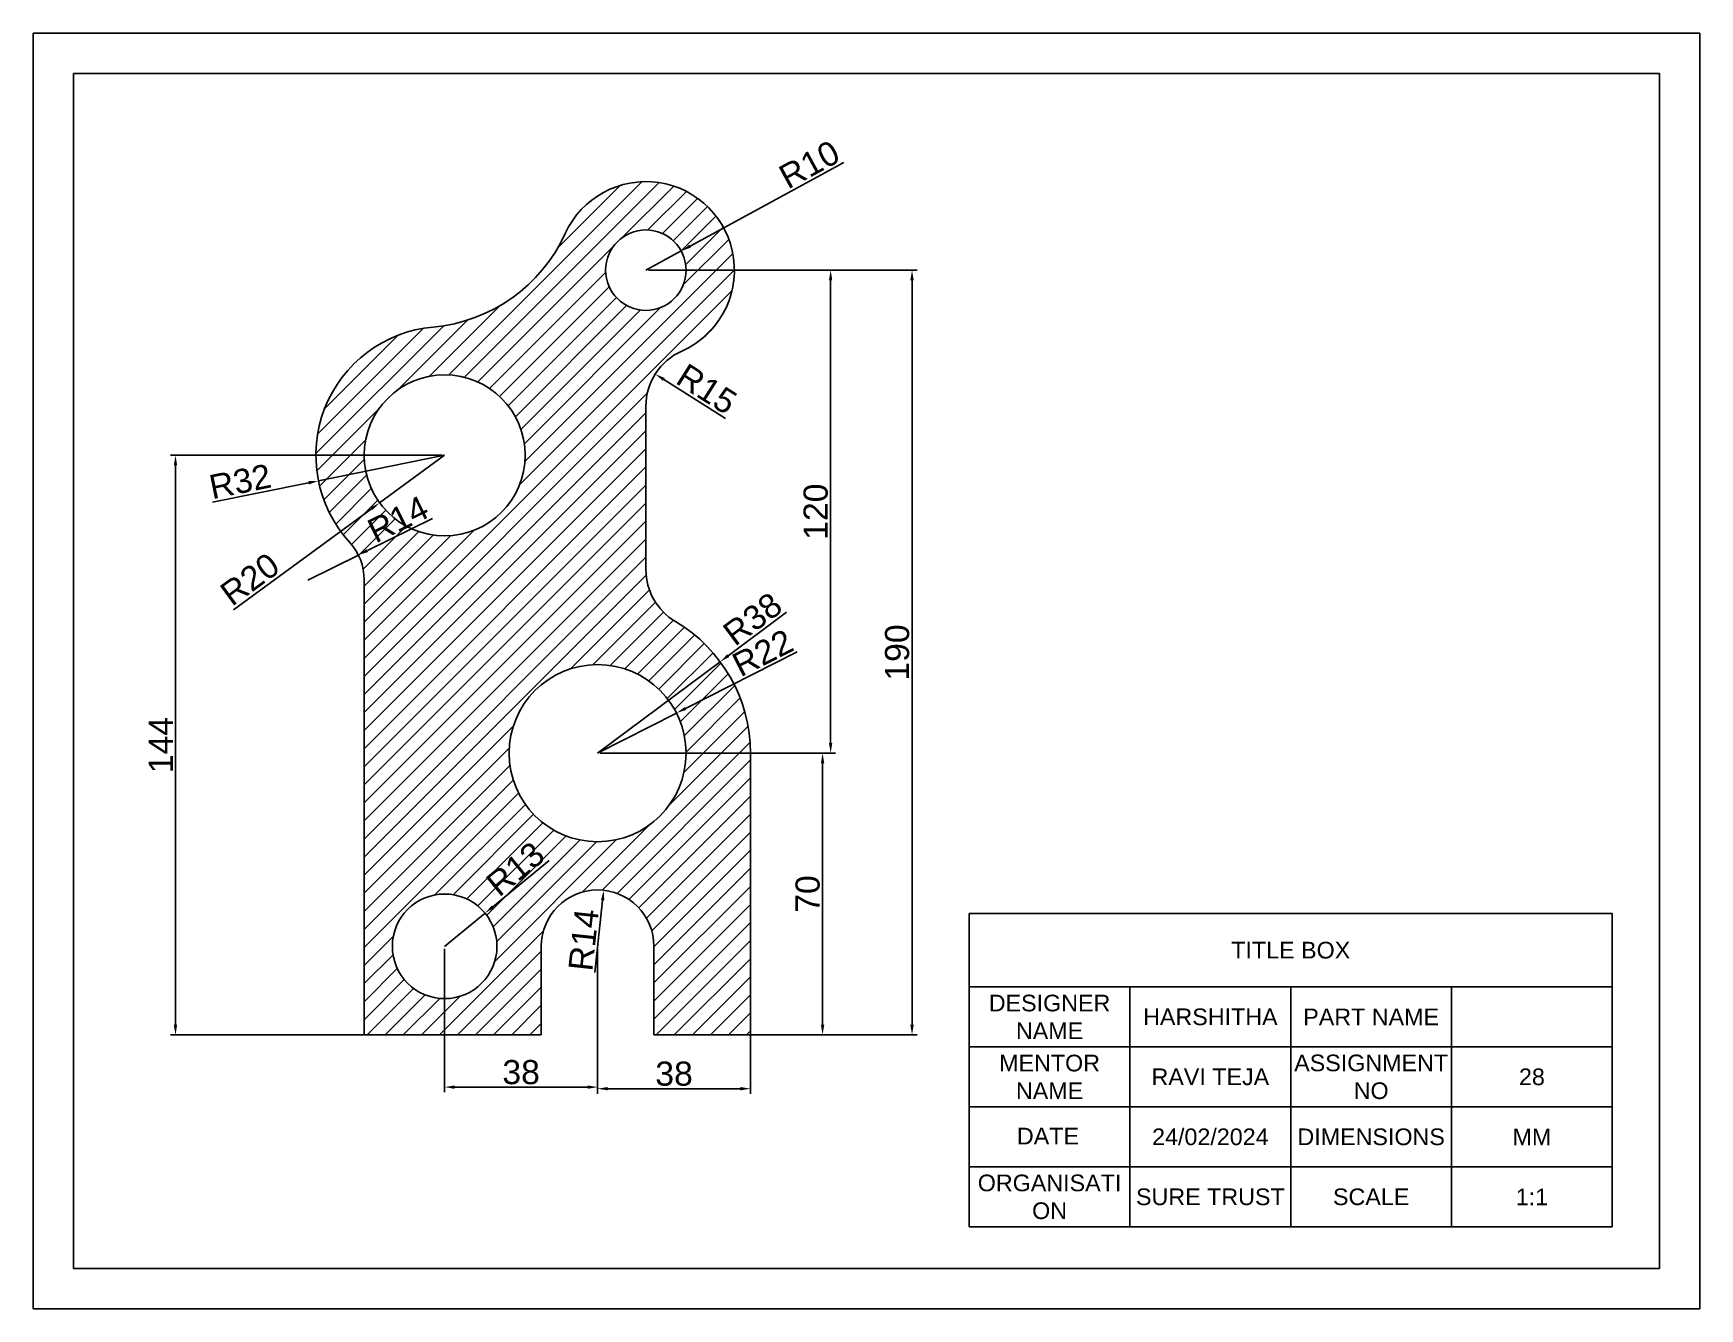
# Model space of a CAD drawing. Header units: millimetres. Extents: x 4157 to 7443, y 1403 to 1817.
# Drawn here: x 6199.3 to 6613.4, y 1447.7 to 1764.5 of the extents above; entities that cross this region are included whole.
import ezdxf

# ---------------------------------------------------------------- set-up
doc = ezdxf.new("R2010")
doc.units = ezdxf.units.MM
doc.styles.get("Standard").update_dxf_attribs({"font": 'arial.ttf'})
doc.dimstyles.new('ISO-25', dxfattribs={"dimtxt": 6, "dimasz": 2.5, "dimexe": 1.25, "dimexo": 0.625, "dimtad": 1, "dimtxsty": 'Standard', "dimcen": 2.5, "dimadec": 0, "dimazin": 0, "dimtfac": 1, "dimtmove": 0, "dimatfit": 3, "dimfxl": 1, "dimarcsym": 0})

msp = doc.modelspace()

# ---------------------------------------------------------------- texts
at = {"attachment_point": 5}
for s, width, insert, char_height in [('TITLE BOX', 159.81289, (6511.742, 1536.715), 4.1409), ('DESIGNER NAME', 39.95322, (6451.812, 1520.152), 4.14088), ('HARSHITHA', 39.95322, (6491.765, 1520.152), 4.1409), ('PART NAME', 39.95322, (6531.718, 1520.152), 4.1409), ('MENTOR NAME', 39.95322, (6451.812, 1505.244), 4.14088), ('RAVI TEJA', 39.95322, (6491.765, 1505.244), 4.1409), ('ASSIGNMENT NO', 39.95322, (6531.718, 1505.244), 4.14088), ('28', 39.95322, (6571.671, 1505.244), 4.1409), ('DATE', 39.95322, (6451.413, 1490.551), 4.1409), ('24/02/2024', 39.95322, (6491.765, 1490.337), 4.1409), ('DIMENSIONS', 39.95322, (6531.718, 1490.337), 4.1409), ('MM', 39.95322, (6571.671, 1490.337), 4.1409), ('ORGANISATI\\PON', 39.95322, (6451.812, 1475.43), 4.1409), ('SURE TRUST', 39.95322, (6491.765, 1475.43), 4.1409), ('SCALE', 39.95322, (6531.718, 1475.43), 4.1409), ('1:1', 39.95322, (6571.671, 1475.43), 4.1409)]:
    msp.add_mtext_dynamic_manual_height_columns(s, width=width, gutter_width=20.704, heights=[0], dxfattribs=dict(at, insert=insert, char_height=char_height))

# ---------------------------------------------------------------- blocks, each defined once
blk = doc.blocks.new('*D34')
at = {"color": 0, "lineweight": -2, "transparency": 16777216}
for p, q in [((6400.72, 1732.41), (6362.48, 1711.66)), ((6351.5, 1705.69), (6360.29, 1710.46))]:
    blk.add_line(p, q, dxfattribs=at)
at = {"color": 0, "transparency": 16777216}
blk.add_solid([(6362.29, 1712.02), (6362.68, 1711.29), (6360.29, 1710.46)], dxfattribs=at)
at = {"layer": 'Defpoints', "color": 0, "transparency": 16777216}
for p in [(6360.29, 1710.46), (6351.5, 1705.69)]:
    blk.add_point(p, dxfattribs=at)
at = {"color": 0, "transparency": 16777216, "insert": (6392.12, 1731.94), "char_height": 6, "attachment_point": 5, "rotation": 28.5004}
blk.add_mtext('R10', dxfattribs=at)
blk = doc.blocks.new('*D35')
at = {"color": 0, "lineweight": -2, "transparency": 16777216}
for p, q in [((6301.5, 1659.69), (6285.35, 1647.89)), ((6248.99, 1621.33), (6283.33, 1646.42))]:
    blk.add_line(p, q, dxfattribs=at)
at = {"color": 0, "transparency": 16777216}
blk.add_solid([(6283.09, 1646.75), (6283.58, 1646.08), (6285.35, 1647.89)], dxfattribs=at)
at = {"layer": 'Defpoints', "color": 0, "transparency": 16777216}
for p in [(6301.5, 1659.69), (6285.35, 1647.89)]:
    blk.add_point(p, dxfattribs=at)
at = {"color": 0, "transparency": 16777216, "insert": (6253.1, 1628.9), "char_height": 6, "attachment_point": 5, "rotation": 36.1522}
blk.add_mtext('R20', dxfattribs=at)
blk = doc.blocks.new('*D36')
at = {"color": 0, "lineweight": -2, "transparency": 16777216}
for p, q in [((6301.5, 1659.69), (6270.13, 1653.35)), ((6243.81, 1648.03), (6267.68, 1652.85))]:
    blk.add_line(p, q, dxfattribs=at)
at = {"color": 0, "transparency": 16777216}
blk.add_solid([(6267.6, 1653.26), (6267.77, 1652.45), (6270.13, 1653.35)], dxfattribs=at)
at = {"layer": 'Defpoints', "color": 0, "transparency": 16777216}
for p in [(6301.5, 1659.69), (6270.13, 1653.35)]:
    blk.add_point(p, dxfattribs=at)
at = {"color": 0, "transparency": 16777216, "insert": (6250.68, 1653.18), "char_height": 6, "attachment_point": 5, "rotation": 11.4294}
blk.add_mtext('R32', dxfattribs=at)
blk = doc.blocks.new('*D37')
at = {"color": 0, "lineweight": -2, "transparency": 16777216}
for p, q in [((6298.48, 1644.03), (6282.29, 1636.02)), ((6267.5, 1628.71), (6280.05, 1634.92))]:
    blk.add_line(p, q, dxfattribs=at)
at = {"color": 0, "transparency": 16777216}
blk.add_solid([(6282.1, 1636.4), (6282.47, 1635.65), (6280.05, 1634.92)], dxfattribs=at)
at = {"layer": 'Defpoints', "color": 0, "transparency": 16777216}
for p in [(6280.05, 1634.92), (6267.5, 1628.71)]:
    blk.add_point(p, dxfattribs=at)
at = {"color": 0, "transparency": 16777216, "insert": (6289.89, 1643.84), "char_height": 6, "attachment_point": 5, "rotation": 26.3242}
blk.add_mtext('R14', dxfattribs=at)
blk = doc.blocks.new('*D38')
at = {"color": 0, "lineweight": -2, "transparency": 16777216}
blk.add_line((6371.26, 1668.86), (6355.94, 1678.55), dxfattribs=at)
at = {"color": 0, "transparency": 16777216}
blk.add_solid([(6356.16, 1678.9), (6355.71, 1678.2), (6353.82, 1679.89)], dxfattribs=at)
at = {"layer": 'Defpoints', "color": 0, "transparency": 16777216}
for p in [(6353.82, 1679.89), (6366.5, 1671.87)]:
    blk.add_point(p, dxfattribs=at)
at = {"color": 0, "transparency": 16777216, "insert": (6366.63, 1676.15), "char_height": 6, "attachment_point": 5, "rotation": 327.6789}
blk.add_mtext('R15', dxfattribs=at)
blk = doc.blocks.new('*D39')
at = {"color": 0, "lineweight": -2, "transparency": 16777216}
for p, q in [((6386.48, 1620.72), (6371.97, 1609.9)), ((6339.5, 1585.69), (6369.96, 1608.41))]:
    blk.add_line(p, q, dxfattribs=at)
at = {"color": 0, "transparency": 16777216}
blk.add_solid([(6371.72, 1610.24), (6372.22, 1609.57), (6369.96, 1608.41)], dxfattribs=at)
at = {"layer": 'Defpoints', "color": 0, "transparency": 16777216}
for p in [(6369.96, 1608.41), (6339.5, 1585.69)]:
    blk.add_point(p, dxfattribs=at)
at = {"color": 0, "transparency": 16777216, "insert": (6378.02, 1619.02), "char_height": 6, "attachment_point": 5, "rotation": 36.7123}
blk.add_mtext('R38', dxfattribs=at)
blk = doc.blocks.new('*D40')
at = {"color": 0, "lineweight": -2, "transparency": 16777216}
for p, q in [((6389.07, 1610.89), (6361.34, 1596.79)), ((6339.5, 1585.69), (6359.11, 1595.66))]:
    blk.add_line(p, q, dxfattribs=at)
at = {"color": 0, "transparency": 16777216}
blk.add_solid([(6361.15, 1597.16), (6361.53, 1596.42), (6359.11, 1595.66)], dxfattribs=at)
at = {"layer": 'Defpoints', "color": 0, "transparency": 16777216}
for p in [(6359.11, 1595.66), (6339.5, 1585.69)]:
    blk.add_point(p, dxfattribs=at)
at = {"color": 0, "transparency": 16777216, "insert": (6380.51, 1610.61), "char_height": 6, "attachment_point": 5, "rotation": 26.9401}
blk.add_mtext('R22', dxfattribs=at)
blk = doc.blocks.new('*D41')
at = {"color": 0, "lineweight": -2, "transparency": 16777216}
blk.add_line((6338.78, 1531.17), (6340.75, 1549.12), dxfattribs=at)
at = {"color": 0, "transparency": 16777216}
blk.add_solid([(6340.34, 1549.17), (6341.17, 1549.08), (6341.02, 1551.61)], dxfattribs=at)
at = {"layer": 'Defpoints', "color": 0, "transparency": 16777216}
for p in [(6341.02, 1551.61), (6339.5, 1537.69)]:
    blk.add_point(p, dxfattribs=at)
at = {"color": 0, "transparency": 16777216, "insert": (6336.02, 1539.3), "char_height": 6, "attachment_point": 5, "rotation": 83.7463}
blk.add_mtext('R14', dxfattribs=at)
blk = doc.blocks.new('*D42')
at = {"color": 0, "lineweight": -2, "transparency": 16777216}
for p, q in [((6327.45, 1559.02), (6313.47, 1547.53)), ((6301.5, 1537.69), (6311.54, 1545.94))]:
    blk.add_line(p, q, dxfattribs=at)
at = {"color": 0, "transparency": 16777216}
blk.add_solid([(6313.21, 1547.85), (6313.74, 1547.21), (6311.54, 1545.94)], dxfattribs=at)
at = {"layer": 'Defpoints', "color": 0, "transparency": 16777216}
for p in [(6311.54, 1545.94), (6301.5, 1537.69)]:
    blk.add_point(p, dxfattribs=at)
at = {"color": 0, "transparency": 16777216, "insert": (6319.08, 1556.92), "char_height": 6, "attachment_point": 5, "rotation": 39.4113}
blk.add_mtext('R13', dxfattribs=at)
blk = doc.blocks.new('*D43')
at = {"color": 0, "lineweight": -2, "transparency": 16777216}
for p, q in [((6301.5, 1537.07), (6301.5, 1501.46)), ((6339.5, 1537.07), (6339.5, 1501.46)), ((6304, 1502.71), (6337, 1502.71))]:
    blk.add_line(p, q, dxfattribs=at)
at = {"color": 0, "transparency": 16777216}
for points in [[(6304, 1503.13), (6304, 1502.29), (6301.5, 1502.71)], [(6337, 1503.13), (6337, 1502.29), (6339.5, 1502.71)]]:
    blk.add_solid(points, dxfattribs=at)
at = {"layer": 'Defpoints', "color": 0, "transparency": 16777216}
for p in [(6301.5, 1537.69), (6339.5, 1537.69), (6339.5, 1502.71)]:
    blk.add_point(p, dxfattribs=at)
at = {"color": 0, "transparency": 16777216, "insert": (6320.5, 1506.4), "char_height": 6, "attachment_point": 5}
blk.add_mtext('38', dxfattribs=at)
blk = doc.blocks.new('*D44')
at = {"color": 0, "lineweight": -2, "transparency": 16777216}
for p, q in [((6339.5, 1537.07), (6339.5, 1501.07)), ((6377.5, 1537.07), (6377.5, 1501.07)), ((6342, 1502.32), (6375, 1502.32))]:
    blk.add_line(p, q, dxfattribs=at)
at = {"color": 0, "transparency": 16777216}
for points in [[(6342, 1502.74), (6342, 1501.91), (6339.5, 1502.32)], [(6375, 1502.74), (6375, 1501.91), (6377.5, 1502.32)]]:
    blk.add_solid(points, dxfattribs=at)
at = {"layer": 'Defpoints', "color": 0, "transparency": 16777216}
for p in [(6339.5, 1537.69), (6377.5, 1537.69), (6377.5, 1502.32)]:
    blk.add_point(p, dxfattribs=at)
at = {"color": 0, "transparency": 16777216, "insert": (6358.5, 1506.02), "char_height": 6, "attachment_point": 5}
blk.add_mtext('38', dxfattribs=at)
blk = doc.blocks.new('*D45')
at = {"color": 0, "lineweight": -2, "transparency": 16777216}
for p, q in [((6300.87, 1659.69), (6233.37, 1659.69)), ((6234.62, 1657.19), (6234.62, 1518.19)), ((6300.87, 1515.69), (6233.37, 1515.69))]:
    blk.add_line(p, q, dxfattribs=at)
at = {"color": 0, "transparency": 16777216}
for points in [[(6234.2, 1657.19), (6235.03, 1657.19), (6234.62, 1659.69)], [(6234.2, 1518.19), (6235.03, 1518.19), (6234.62, 1515.69)]]:
    blk.add_solid(points, dxfattribs=at)
at = {"layer": 'Defpoints', "color": 0, "transparency": 16777216}
for p in [(6301.5, 1659.69), (6234.62, 1515.69), (6301.5, 1515.69)]:
    blk.add_point(p, dxfattribs=at)
at = {"color": 0, "transparency": 16777216, "insert": (6230.98, 1587.69), "char_height": 6, "attachment_point": 5, "rotation": 90}
blk.add_mtext('144', dxfattribs=at)
blk = doc.blocks.new('*D46')
at = {"color": 0, "lineweight": -2, "transparency": 16777216}
for p, q in [((6352.12, 1705.69), (6418.89, 1705.69)), ((6417.64, 1703.19), (6417.64, 1518.19)), ((6354.12, 1515.69), (6418.89, 1515.69))]:
    blk.add_line(p, q, dxfattribs=at)
at = {"color": 0, "transparency": 16777216}
for points in [[(6417.22, 1703.19), (6418.05, 1703.19), (6417.64, 1705.69)], [(6417.22, 1518.19), (6418.05, 1518.19), (6417.64, 1515.69)]]:
    blk.add_solid(points, dxfattribs=at)
at = {"layer": 'Defpoints', "color": 0, "transparency": 16777216}
for p in [(6351.5, 1705.69), (6353.5, 1515.69), (6417.64, 1515.69)]:
    blk.add_point(p, dxfattribs=at)
at = {"color": 0, "transparency": 16777216, "insert": (6413.95, 1610.69), "char_height": 6, "attachment_point": 5, "rotation": 90}
blk.add_mtext('190', dxfattribs=at)
blk = doc.blocks.new('*D47')
at = {"color": 0, "lineweight": -2, "transparency": 16777216}
for p, q in [((6352.12, 1705.69), (6398.66, 1705.69)), ((6397.41, 1703.19), (6397.41, 1588.19)), ((6340.12, 1585.69), (6398.66, 1585.69))]:
    blk.add_line(p, q, dxfattribs=at)
at = {"color": 0, "transparency": 16777216}
for points in [[(6396.99, 1703.19), (6397.82, 1703.19), (6397.41, 1705.69)], [(6396.99, 1588.19), (6397.82, 1588.19), (6397.41, 1585.69)]]:
    blk.add_solid(points, dxfattribs=at)
at = {"layer": 'Defpoints', "color": 0, "transparency": 16777216}
for p in [(6351.5, 1705.69), (6339.5, 1585.69), (6397.41, 1585.69)]:
    blk.add_point(p, dxfattribs=at)
at = {"color": 0, "transparency": 16777216, "insert": (6393.72, 1645.69), "char_height": 6, "attachment_point": 5, "rotation": 90}
blk.add_mtext('120', dxfattribs=at)
blk = doc.blocks.new('*D48')
at = {"color": 0, "lineweight": -2, "transparency": 16777216}
for p, q in [((6340.12, 1585.69), (6396.66, 1585.69)), ((6395.41, 1583.19), (6395.41, 1518.19)), ((6354.12, 1515.69), (6396.66, 1515.69))]:
    blk.add_line(p, q, dxfattribs=at)
at = {"color": 0, "transparency": 16777216}
for points in [[(6394.99, 1583.19), (6395.82, 1583.19), (6395.41, 1585.69)], [(6394.99, 1518.19), (6395.82, 1518.19), (6395.41, 1515.69)]]:
    blk.add_solid(points, dxfattribs=at)
at = {"layer": 'Defpoints', "color": 0, "transparency": 16777216}
for p in [(6339.5, 1585.69), (6353.5, 1515.69), (6395.41, 1515.69)]:
    blk.add_point(p, dxfattribs=at)
at = {"color": 0, "transparency": 16777216, "insert": (6391.72, 1550.69), "char_height": 6, "attachment_point": 5, "rotation": 90}
blk.add_mtext('70', dxfattribs=at)
blk = doc.blocks.new('*T83')
at = {"color": 0, "linetype": 'ByBlock', "lineweight": -2, "transparency": 16777216}
for p, q in [((0, 0), (159.81, 0)), ((0, 0), (0, -77.85)), ((159.81, 0), (159.81, -77.85)), ((0, -18.22), (159.81, -18.22)), ((39.95, -18.22), (39.95, -77.85)), ((79.91, -18.22), (79.91, -77.85)), ((119.86, -18.22), (119.86, -77.85)), ((0, -33.13), (159.81, -33.13)), ((0, -48.03), (159.81, -48.03)), ((0, -62.94), (159.81, -62.94)), ((0, -77.85), (159.81, -77.85))]:
    blk.add_line(p, q, dxfattribs=at)

# ---------------------------------------------------------------- dimensions: what is measured, and where the dimension line sits
for center, mpoint, picture, middle in [((6351.5, 1705.692), (6360.288, 1710.463), '*D34', (6393.876, 1728.701)), ((6366.5, 1671.868), (6353.824, 1679.888), '*D38', (6364.654, 1673.036)), ((6301.5, 1659.692), (6270.134, 1653.35), '*D36', (6251.415, 1649.566)), ((6301.5, 1659.692), (6285.35, 1647.893), '*D35', (6255.279, 1625.922)), ((6339.5, 1585.692), (6359.112, 1595.659), '*D40', (6382.153, 1607.368)), ((6339.5, 1537.692), (6341.025, 1551.608), '*D41', (6339.632, 1538.903))]:
    dim = msp.add_radius_dim(center=center, mpoint=mpoint, dimstyle='ISO-25')
    dim.commit()
    dim.dimension.update_dxf_attribs({"geometry": picture, "text_midpoint": middle, "dimtype": 164})
for base, p1, p2, picture, middle in [((6397.408, 1585.692), (6351.5, 1705.692), (6339.5, 1585.692), '*D47', (6393.719, 1645.692)), ((6417.638, 1515.692), (6351.5, 1705.692), (6353.5, 1515.692), '*D46', (6413.949, 1610.692)), ((6234.617, 1515.692), (6301.5, 1659.692), (6301.5, 1515.692), '*D45', (6230.98, 1587.692)), ((6395.405, 1515.692), (6339.5, 1585.692), (6353.5, 1515.692), '*D48', (6391.717, 1550.692))]:
    dim = msp.add_linear_dim(base=base, p1=p1, p2=p2, angle=90, dimstyle='ISO-25')
    dim.commit()
    dim.dimension.update_dxf_attribs({"geometry": picture, "text_midpoint": middle})
for center, mpoint, picture, middle in [((6267.5, 1628.708), (6280.048, 1634.916), '*D37', (6289.891, 1643.844)), ((6339.5, 1585.692), (6369.962, 1608.408), '*D39', (6378.017, 1619.018)), ((6301.5, 1537.692), (6311.543, 1545.945), '*D42', (6319.085, 1556.919))]:
    dim = msp.add_radius_dim(center=center, mpoint=mpoint, dimstyle='ISO-25')
    dim.commit()
    dim.dimension.update_dxf_attribs({"geometry": picture, "text_midpoint": middle})
for base, p1, p2, picture, middle in [((6339.5, 1502.711), (6301.5, 1537.692), (6339.5, 1537.692), '*D43', (6320.5, 1506.402)), ((6377.5, 1502.325), (6339.5, 1537.692), (6377.5, 1537.692), '*D44', (6358.5, 1506.015))]:
    dim = msp.add_linear_dim(base=base, p1=p1, p2=p2, dimstyle='ISO-25')
    dim.commit()
    dim.dimension.update_dxf_attribs({"geometry": picture, "text_midpoint": middle})

# ---------------------------------------------------------------- hatches: boundary and pattern name
h = msp.add_hatch()
h.set_pattern_fill('ANSI31', color=256)
h.set_pattern_definition([(45, (33.951, 0), (-2.245064, 2.245064), [])])
h.paths.add_polyline_path([(6351.5, 1631.299), (6351.5, 1671.868, -0.2966097), (6360.418, 1685.58, 1.4493239), (6331.481, 1714.816, -0.2697486), (6298.648, 1691.564, 0.6202062), (6277.847, 1638.138, -0.1868857), (6281.5, 1628.708), (6281.5, 1515.692), (6325.5, 1515.692), (6325.5, 1537.692, -1), (6353.5, 1537.692), (6353.5, 1515.692), (6377.5, 1515.692), (6377.5, 1585.692, 0.2650232), (6358.858, 1618.391, -0.2650232)])
h.paths.add_polyline_path([(6361.5, 1585.692, -1), (6317.5, 1585.692, -1)], flags=16)
h.paths.add_polyline_path([(6281.5, 1659.692, -1), (6321.5, 1659.692, -1)], flags=16)
h.paths.add_polyline_path([(6341.5, 1705.692, -1), (6361.5, 1705.692, -1)], flags=16)
h.paths.add_polyline_path([(6314.5, 1537.692, -1), (6288.5, 1537.692, -1)], flags=16)
h.paths.add_polyline_path([(6284.33, 1634.077), (6300.801, 1642.226), (6295.318, 1653.308), (6278.847, 1645.159)], flags=24)
h.paths.add_polyline_path([(6315.837, 1546.179), (6330.035, 1557.846), (6322.185, 1567.399), (6307.987, 1555.732)], flags=24)

# ---------------------------------------------------------------- linework, layer by layer
for p, q in [((6351.5, 1671.868), (6351.5, 1631.299)), ((6281.5, 1628.708), (6281.5, 1515.692)), ((6377.5, 1585.692), (6377.5, 1515.692)), ((6325.5, 1537.692), (6325.5, 1515.692)), ((6353.5, 1537.692), (6353.5, 1515.692)), ((6281.5, 1515.692), (6325.5, 1515.692)), ((6353.5, 1515.692), (6377.5, 1515.692))]:
    msp.add_line(p, q)
for points in [[(6199.29, 1764.537), (6613.354, 1764.537), (6613.354, 1447.665), (6199.29, 1447.665)], [(6209.29, 1754.537), (6603.354, 1754.537), (6603.354, 1457.665), (6209.29, 1457.665)]]:
    msp.add_lwpolyline(points, close=True)
for centre, radius in [((6351.5, 1705.692), 10), ((6301.5, 1659.692), 20), ((6339.5, 1585.692), 22), ((6301.5, 1537.692), 13)]:
    msp.add_circle(centre, radius)
for centre, radius, start, end in [((6351.5, 1705.692), 22, 293.91653, 155.49742), ((6295.083, 1731.405), 40, 275.11282, 335.49742), ((6301.5, 1659.692), 32, 95.11282, 222.34261), ((6366.5, 1671.868), 15, 113.91653, 180), ((6267.5, 1628.708), 14, 0, 42.34261), ((6366.5, 1631.299), 15, 180, 239.37387), ((6339.5, 1585.692), 38, 0, 59.37387), ((6339.5, 1537.692), 14, 0, 180)]:
    msp.add_arc(centre, radius, start, end)

# ---------------------------------------------------------------- block references
msp.add_blockref('*T83', (6431.835, 1545.825))

msp.set_redraw_order([(e.dxf.handle, doc.entitydb.next_handle()) for e in msp.query("TEXT MTEXT ATTDEF DIMENSION ARC_DIMENSION")])  # texts and dimensions are drawn at this point

doc.saveas('drawing.dxf')
